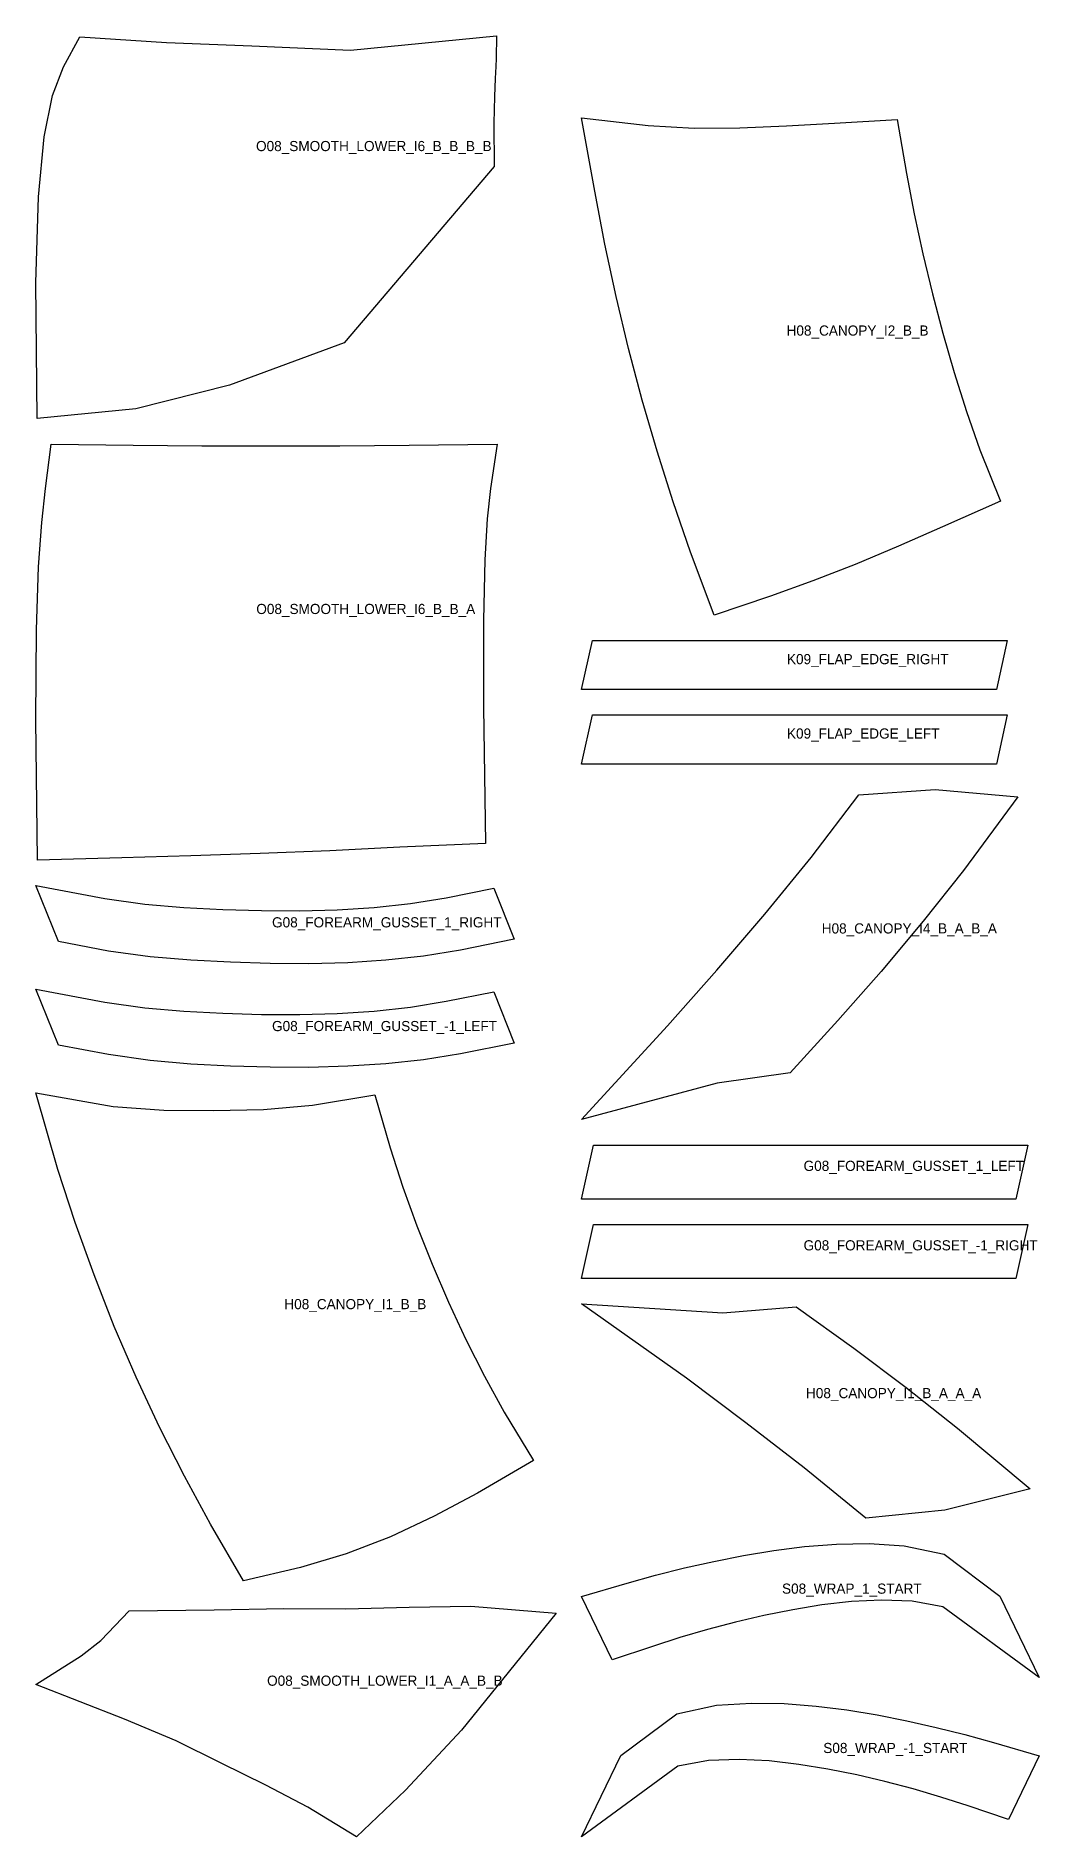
# Model space of a CAD drawing. Header units: millimetres. Extents: x 15 to 21550, y 15 to 1461.
# Drawn here: x 18324 to 19114, y 15 to 1433 of the extents above; entities that cross this region are included whole.
import ezdxf

# ---------------------------------------------------------------- set-up
doc = ezdxf.new("R2010")
doc.units = ezdxf.units.MM

msp = doc.modelspace()

# ---------------------------------------------------------------- texts
for s, p in [('O08_SMOOTH_LOWER_I6_B_B_B_B', (18497.1, 1342.8)), ('H08_CANOPY_I2_B_B', (18914.9, 1197.5)), ('O08_SMOOTH_LOWER_I6_B_B_A', (18497.3, 978.2)), ('K09_FLAP_EDGE_RIGHT', (18915.2, 938.7)), ('K09_FLAP_EDGE_LEFT', (18915.2, 880.1)), ('G08_FOREARM_GUSSET_1_RIGHT', (18509.7, 731.4)), ('H08_CANOPY_I4_B_A_B_A', (18942.6, 726.6)), ('G08_FOREARM_GUSSET_-1_LEFT', (18509.7, 649.7)), ('G08_FOREARM_GUSSET_1_LEFT', (18928.3, 539.6)), ('G08_FOREARM_GUSSET_-1_RIGHT', (18928.3, 477)), ('H08_CANOPY_I1_B_B', (18519.4, 430.7)), ('H08_CANOPY_I1_B_A_A_A', (18930.2, 360.6)), ('S08_WRAP_1_START', (18911.3, 206.6)), ('O08_SMOOTH_LOWER_I1_A_A_B_B', (18505.8, 134.1)), ('S08_WRAP_-1_START', (18943.8, 81.1))]:
    msp.add_text(s, height=8).set_placement(p)

# ---------------------------------------------------------------- linework, layer by layer
for points in [[(18358.3, 1432.7), (18426.6, 1428.4), (18493.7, 1425.6), (18571.6, 1422.2), (18686.5, 1433.5), (18686.3, 1415.8), (18685.9, 1409.4), (18685.3, 1400.1), (18684.8, 1385.7), (18684.4, 1364.7), (18684.5, 1330.8), (18566.4, 1191.7), (18476.1, 1158.4), (18402.4, 1139.9), (18324.7, 1132.1), (18323.8, 1239), (18325.8, 1306.7), (18330.2, 1354), (18336.8, 1386.6), (18345.5, 1409.1), (18358.3, 1432.7)], [(18753.5, 1368.9), (18806, 1363), (18842, 1361), (18878, 1361.1), (18914.8, 1362.6), (18952.6, 1364.8), (19001.9, 1367.8), (19009.3, 1325.2), (19015.4, 1293.4), (19022.2, 1261.8), (19029.7, 1230.5), (19038, 1199.3), (19046.9, 1168.4), (19056.6, 1137.8), (19067.1, 1107.6), (19083.3, 1067), (19037.6, 1046.8), (19003, 1031.6), (18968.9, 1017.3), (18935.5, 1004.3), (18902.3, 992.2), (18858, 977.3), (18839.2, 1027), (18825.5, 1066.5), (18812.9, 1106.4), (18801.2, 1146.6), (18790.4, 1187.3), (18780.7, 1228.3), (18771.8, 1269.6), (18763.8, 1311.3), (18753.5, 1368.9)], [(18335.8, 1112), (18400.4, 1111.2), (18454.5, 1110.8), (18508.7, 1110.7), (18563.1, 1110.8), (18617.7, 1111.2), (18686.9, 1112.1), (18681.8, 1077.1), (18679.1, 1053.3), (18677.2, 1020.9), (18676.2, 973.5), (18676.3, 904.9), (18677.7, 797.5), (18610.4, 794.5), (18555.2, 791.7), (18500.4, 789.5), (18445.8, 787.7), (18391.5, 786.2), (18325.1, 784.4), (18323.8, 894.9), (18324.3, 965.7), (18325.9, 1015.4), (18328.3, 1050.3), (18331.2, 1077), (18335.8, 1112)], [(18762, 957.3), (18796.9, 957.3), (18822, 957.3), (18847.2, 957.3), (18872.4, 957.3), (18897.6, 957.3), (18922.7, 957.3), (18947.9, 957.3), (18973.1, 957.3), (18998.2, 957.3), (19023.4, 957.3), (19048.6, 957.3), (19088.7, 957.3), (19080.2, 918.7), (19045.4, 918.7), (19020.2, 918.7), (18995, 918.7), (18969.8, 918.7), (18944.7, 918.7), (18919.5, 918.7), (18894.3, 918.7), (18869.2, 918.7), (18844, 918.7), (18818.8, 918.7), (18793.6, 918.7), (18753.5, 918.7), (18762, 957.3)], [(18762, 898.7), (18796.9, 898.7), (18822, 898.7), (18847.2, 898.7), (18872.4, 898.7), (18897.6, 898.7), (18922.7, 898.7), (18947.9, 898.7), (18973.1, 898.7), (18998.2, 898.7), (19023.4, 898.7), (19048.6, 898.7), (19088.7, 898.7), (19080.2, 860), (19045.4, 860), (19020.2, 860), (18995, 860), (18969.8, 860), (18944.7, 860), (18919.5, 860), (18894.3, 860), (18869.2, 860), (18844, 860), (18818.8, 860), (18793.6, 860), (18753.5, 860), (18762, 898.7)], [(18971.9, 835.8), (19032, 840), (19096.9, 834.3), (19054.2, 776.3), (19022.4, 736.2), (18989.4, 696.7), (18955.3, 658.1), (18917.6, 616.8), (18860.3, 608.8), (18753.5, 580), (18821.2, 653.9), (18860.1, 697.7), (18897.9, 741.9), (18934.2, 786.4), (18971.9, 835.8)], [(18323.8, 764.4), (18377.9, 754.2), (18409.5, 749.7), (18440.3, 747.1), (18471, 745.5), (18501.5, 744.6), (18531.5, 744.4), (18561.1, 745.2), (18590.2, 747.1), (18618.7, 750.3), (18646.7, 754.8), (18684.4, 762.3), (18700.5, 722), (18658, 713.5), (18629, 708.8), (18599.4, 705.6), (18569.3, 703.6), (18538.8, 702.8), (18508.1, 702.9), (18477.1, 703.9), (18445.8, 705.5), (18413.8, 708.2), (18381, 712.8), (18341.5, 720.4), (18323.8, 764.4)], [(18323.8, 682.8), (18377.9, 672.5), (18409.5, 668), (18440.3, 665.4), (18471, 663.9), (18501.5, 662.9), (18531.5, 662.8), (18561.1, 663.6), (18590.2, 665.5), (18618.7, 668.6), (18646.7, 673.2), (18684.4, 680.6), (18700.5, 640.3), (18658, 631.9), (18629, 627.2), (18599.4, 623.9), (18569.3, 622), (18538.8, 621.1), (18508.1, 621.3), (18477.1, 622.2), (18445.8, 623.8), (18413.8, 626.5), (18381, 631.2), (18341.5, 638.7), (18323.8, 682.8)], [(18323.8, 601.1), (18384.7, 590.3), (18424.4, 587.5), (18463.6, 587.2), (18502.9, 588.1), (18541.6, 591.3), (18590.7, 599.6), (18602.7, 557.8), (18612.7, 526.9), (18623.7, 496.3), (18635.7, 466.1), (18648.6, 436.2), (18662.4, 406.9), (18677, 378), (18692.6, 349.6), (18715.6, 311.4), (18671.4, 285.7), (18637.5, 267.6), (18603.1, 251.5), (18568.2, 238), (18532.2, 227.2), (18487.1, 216.7), (18461.2, 261.3), (18440.7, 299.2), (18421.2, 337.8), (18402.8, 377.2), (18385.5, 417.1), (18369.5, 457.7), (18354.6, 498.9), (18341.1, 540.7), (18323.8, 601.1)], [(18762.9, 560), (18801.4, 560), (18830.3, 560), (18888, 560), (18916.8, 560), (18945.7, 560), (18974.5, 560), (19003.4, 560), (19032.3, 560), (19061.1, 560), (19104.9, 560), (19095.5, 517.4), (19057, 517.4), (19028.2, 517.4), (18999.3, 517.4), (18970.5, 517.4), (18941.6, 517.4), (18912.8, 517.4), (18883.9, 517.4), (18826.2, 517.4), (18797.3, 517.4), (18753.5, 517.4), (18762.9, 560)], [(18762.9, 497.4), (18801.4, 497.4), (18830.3, 497.4), (18888, 497.4), (18916.8, 497.4), (18945.7, 497.4), (18974.5, 497.4), (19003.4, 497.4), (19032.3, 497.4), (19061.1, 497.4), (19104.9, 497.4), (19095.5, 454.8), (19057, 454.8), (19028.2, 454.8), (18999.3, 454.8), (18970.5, 454.8), (18941.6, 454.8), (18912.8, 454.8), (18883.9, 454.8), (18826.2, 454.8), (18797.3, 454.8), (18753.5, 454.8), (18762.9, 497.4)], [(18753.5, 434.8), (18864.8, 427.9), (18922.4, 432.6), (18967.9, 400), (19009.2, 369), (19049.5, 337), (19106.7, 289.3), (19039.6, 272.3), (18977.3, 266.1), (18928.8, 305.7), (18882.9, 341.3), (18836, 376.4), (18753.5, 434.8)], [(18753.5, 204.4), (18789.3, 215), (18811.8, 221.1), (18834.6, 226.9), (18857.6, 232.1), (18881, 236.7), (18904.8, 240.6), (18929.1, 243.7), (18954.1, 245.6), (18980, 246.1), (19007.4, 244.3), (19038.9, 237.7), (19082.8, 204.7), (19113.7, 140.5), (19038, 196.3), (19013.9, 200.7), (18989.6, 201.6), (18965.9, 200.4), (18942.6, 197.8), (18919.7, 194), (18897.1, 189.5), (18874.8, 184.2), (18852.7, 178.3), (18830.9, 172), (18809.2, 165.1), (18777.6, 154.4), (18753.5, 204.4)], [(18397.2, 193.1), (18464.1, 193.9), (18518.9, 194.9), (18567.9, 194.6), (18617.6, 196.1), (18666.3, 196.7), (18733.5, 191.3), (18658.9, 99.2), (18614.7, 51.9), (18576.1, 15), (18537.8, 38.6), (18504.7, 55.8), (18469.7, 73.1), (18434.2, 90.7), (18393.5, 107.9), (18323.8, 135.2), (18359.3, 157.7), (18375, 169.8), (18397.2, 193.1)], [(18784.4, 79.2), (18828.4, 112.1), (18859.8, 118.7), (18887.2, 120.5), (18913.1, 120.1), (18938.1, 118.1), (18962.4, 115.1), (18986.2, 111.1), (19009.6, 106.5), (19032.6, 101.3), (19055.4, 95.6), (19077.9, 89.4), (19113.7, 78.8), (19089.6, 28.8), (19058, 39.5), (19036.3, 46.4), (19014.5, 52.8), (18992.4, 58.7), (18970.1, 63.9), (18947.5, 68.5), (18924.6, 72.2), (18901.3, 74.9), (18877.6, 76.1), (18853.3, 75.2), (18829.2, 70.8), (18753.5, 15), (18784.4, 79.2)]]:
    msp.add_lwpolyline(points, close=True)

msp.set_redraw_order([(e.dxf.handle, doc.entitydb.next_handle()) for e in msp.query("TEXT MTEXT ATTDEF DIMENSION ARC_DIMENSION")])  # texts and dimensions are drawn at this point

doc.saveas('drawing.dxf')
